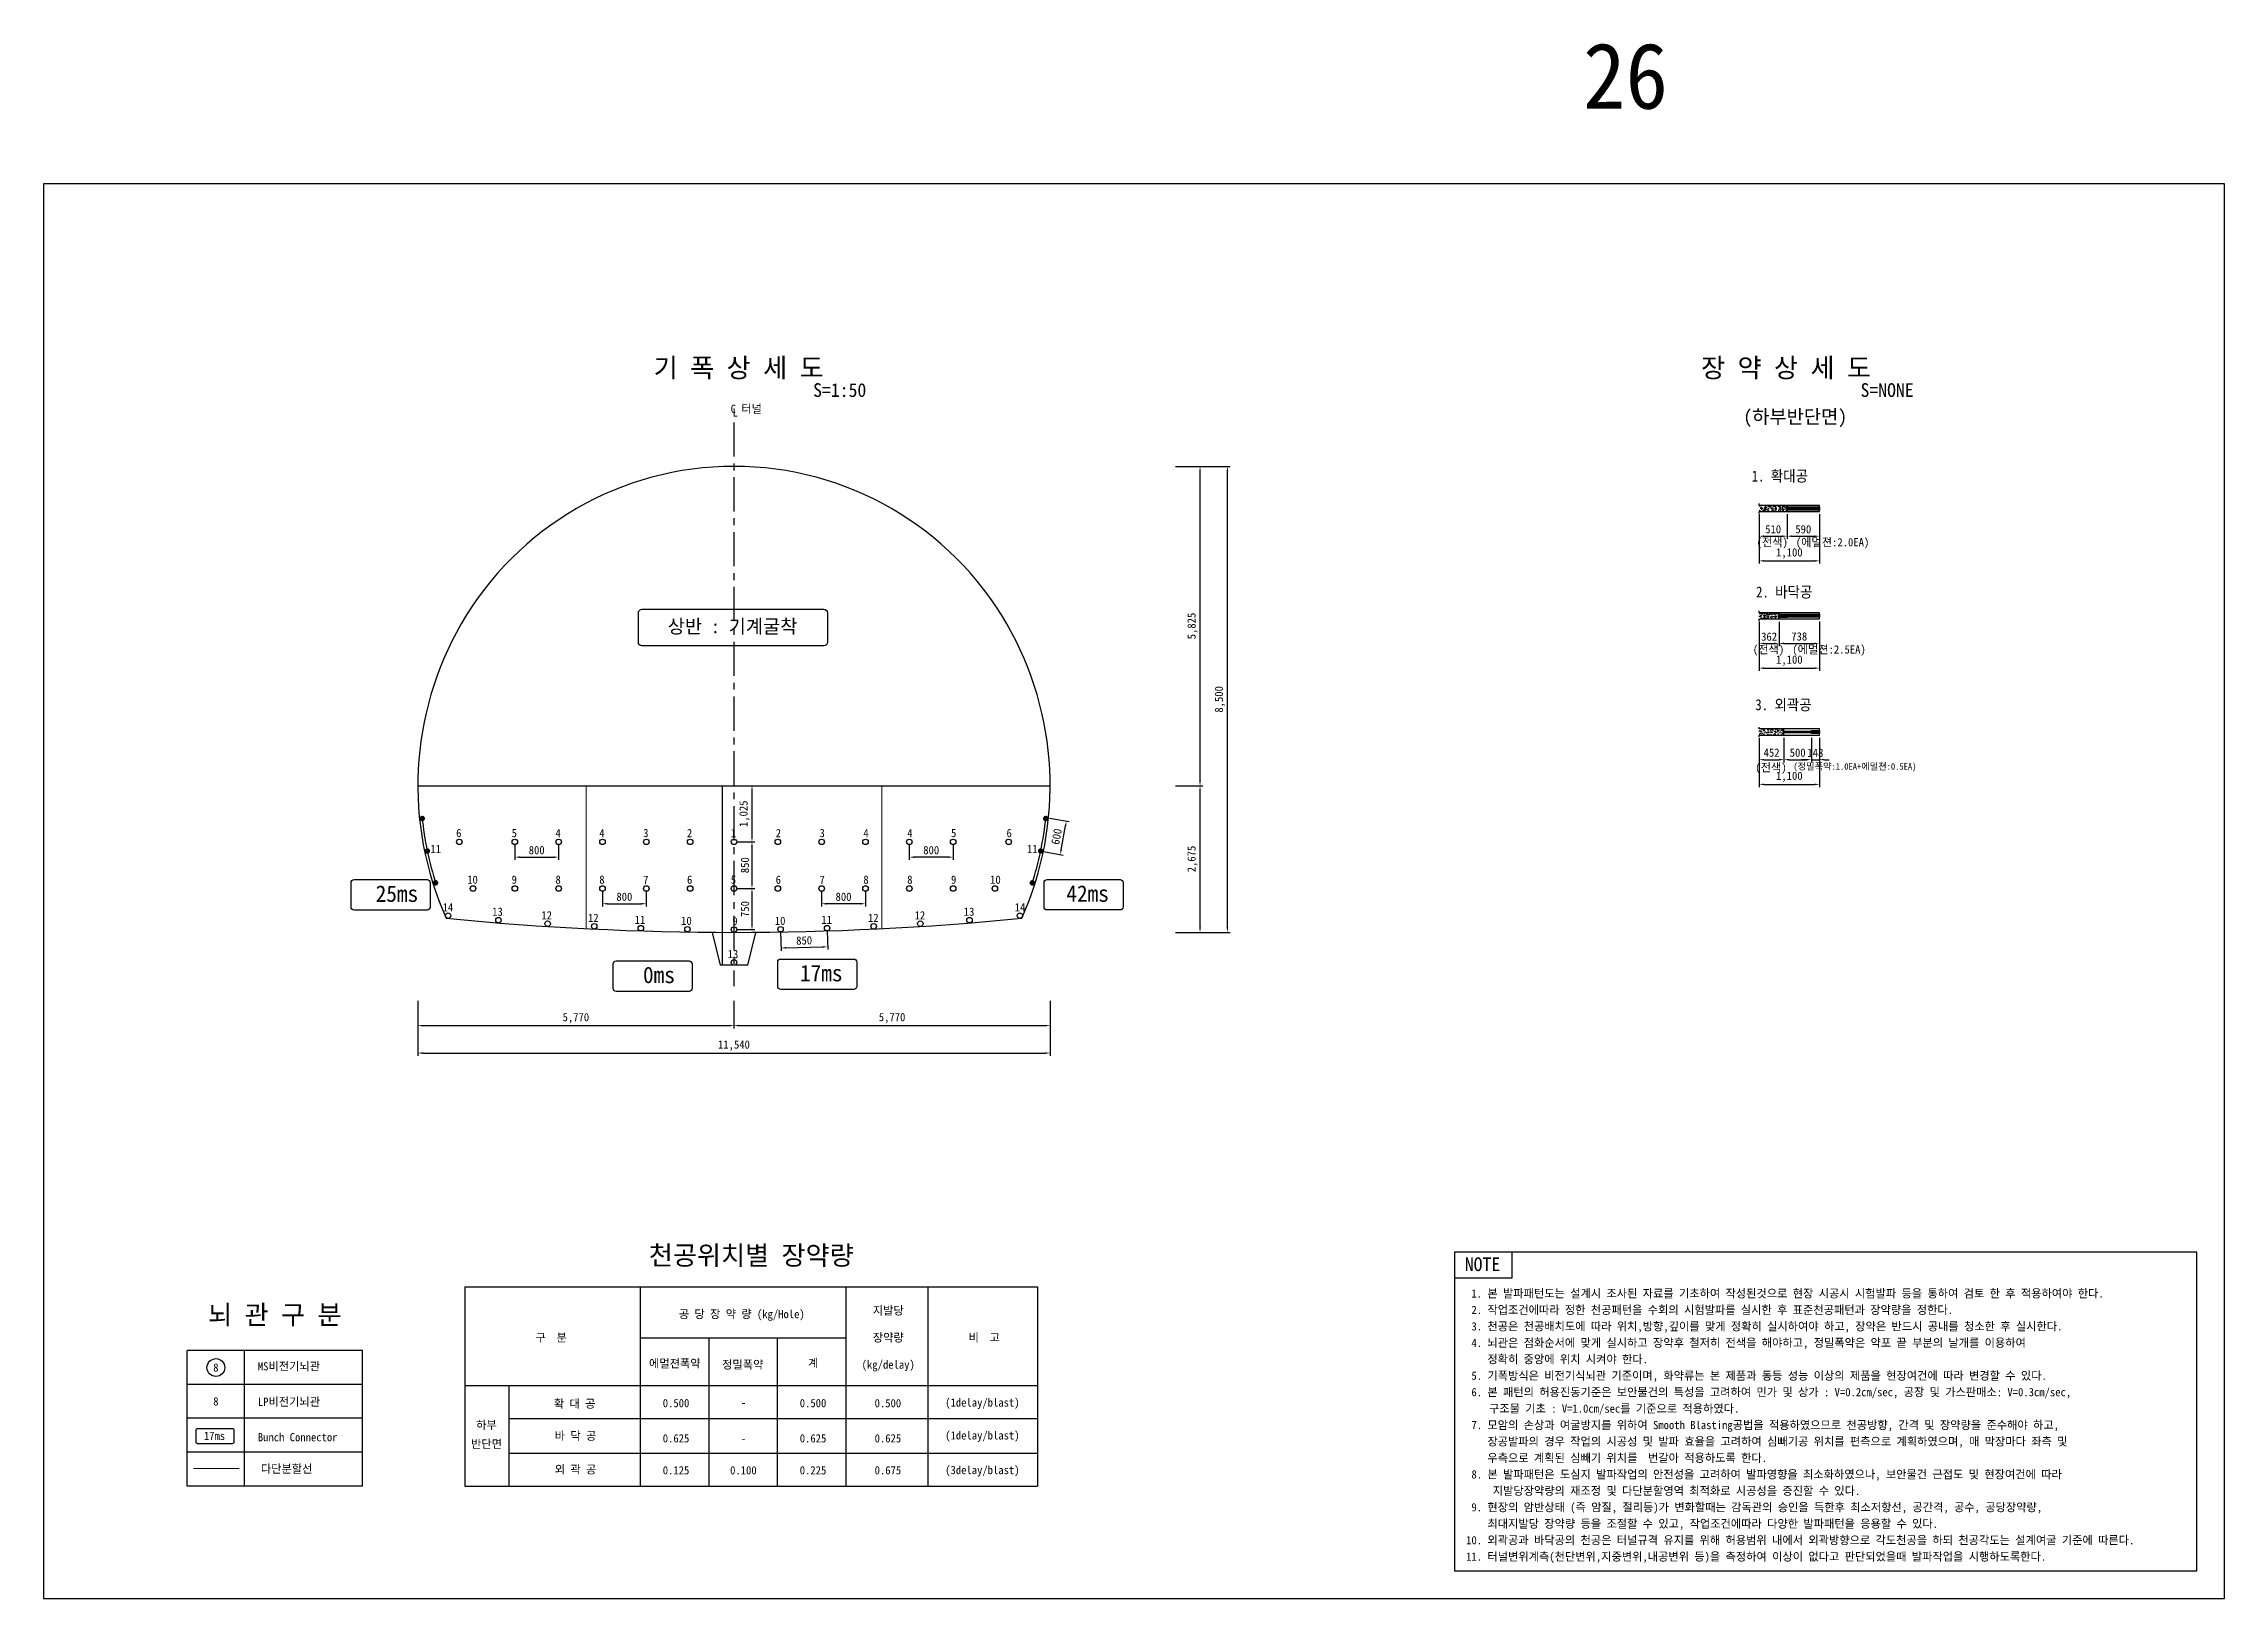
# Model space of a CAD drawing. Header units: millimetres. Extents: x 1250 to 41050, y 2900 to 31259.
import ezdxf
from ezdxf.enums import TextEntityAlignment as Align

# ---------------------------------------------------------------- set-up
doc = ezdxf.new("R2010")
doc.units = ezdxf.units.MM
doc.header["$LTSCALE"] = 500
doc.header["$PDMODE"] = 1
doc.linetypes.add('A-CENTR01', pattern=[2, 1.25, -0.25, 0.25, -0.25])
doc.linetypes.add('A-DASHD01', pattern=[0.75, 0.5, -0.25])
for name, color, linetype in [('CS-BLST', 4, 'Continuous'), ('CS-BLST-HIDL', 2, 'A-DASHD01'), ('CS-BLST-LIN3', 2, 'Continuous'), ('CS-BLST-PATT', 1, 'Continuous'), ('CS-BLST-TEX1', 6, 'Continuous'), ('CS-BLST-TEX2', 3, 'Continuous'), ('CS-BLST-TEX3', 3, 'Continuous'), ('CS-CNTL', 1, 'A-CENTR01'), ('CS-DIMS', 1, 'Continuous'), ('CS-EXCV', 3, 'E-DIGLN01'), ('CS-NOTE', 3, 'Continuous'), ('CS-SYMB', 2, 'Continuous'), ('CS-TABL', 3, 'Continuous'), ('CS-TABL-LIN1', 4, 'Continuous'), ('CS-TABL-LIN2', 1, 'Continuous'), ('CS-TABL-TEX1', 6, 'Continuous'), ('CS-TABL-TEX2', 3, 'Continuous'), ('CS-TEX1', 6, 'Continuous'), ('CS-TEX2', 6, 'Continuous'), ('CS-TEX3', 6, 'Continuous'), ('CS-TEXT', 3, 'Continuous'), ('CX-PAPR', 2, 'Continuous')]:
    doc.layers.add(name, color=color, linetype=linetype)
doc.styles.get("Standard").update_dxf_attribs({"font": ''})
doc.styles.add('굴림체', font='')
doc.styles.get('Standard').set_extended_font_data('GulimChe')
doc.styles.get('굴림체').set_extended_font_data('GulimChe')
doc.linetypes.add('E-DIGLN01', pattern='A,0.9,-0.2,[19,kscals.shx,S=0.1,R=180,X=0,Y=0],0.9', length=2)
doc.dimstyles.new('DIM01-50', dxfattribs={"dimscale": 50, "dimtxt": 3, "dimasz": 1.8, "dimexe": 1, "dimexo": 1, "dimgap": 1, "dimtad": 1, "dimdec": 0, "dimzin": 9, "dimdsep": 46, "dimlunit": 6, "dimtxsty": '굴림체', "dimcen": 2.5, "dimclrt": 3, "dimadec": 4, "dimazin": 0, "dimtfac": 1, "dimtdec": 0, "dimtmove": 2, "dimatfit": 3, "dimfxl": 0, "dimtolj": 1, "dimtzin": 0, "dimarcsym": 0})
pattern_1 = [(50, (-383350.11, 466433.5), (91.0923345, -7.969543), [9.525, -104.775]), (355, (-383350.11, 466433.5), (-17.621413, 95.528321), [7.62, -83.82]), (100.451, (-383342.52, 466432.84), (73.471251, 87.558344), [8.095, -89.045]), (46.1842, (-383350.11, 466458.9), (135.53952, -21.021164), [14.2875, -157.1625]), (96.6356, (-383338.82, 466457.15), (118.702117, 123.712778), [12.1425, -133.5675]), (351.184, (-383350.11, 466458.9), (118.702303, 123.71256), [11.43, -125.73]), (21, (-383337.41, 466452.55), (75.80744, -51.132759), [9.525, -104.775]), (326, (-383337.41, 466452.55), (30.901014, 92.093983), [7.62, -83.82]), (71.4514, (-383331.09, 466448.29), (106.708245, 40.961429), [8.095, -89.045]), (37.5, (-383350.11, 466433.5), (1.5443016, 42.2775194), [0, -82.804, 0, -85.09, 0, -84.1375]), (7.5, (-383350.11, 466433.5), (33.4098313, 50.0902874), [0, -48.514, 0, -80.899, 0, -32.0675]), (327.5, (-383378.432, 466433.5), (67.7952976, -2.864372), [0, -31.75, 0, -99.06, 0, -131.445]), (317.5, (-383391.13, 466433.5), (74.0645907, 12.7132455), [0, -41.275, 0, -65.786, 0, -93.345])]

msp = doc.modelspace()

# ---------------------------------------------------------------- texts
at = {"layer": 'CS-BLST-TEX1', "style": '굴림체'}
for s, p in [('  25ms', (7504.4, 15754.6)), ('  42ms', (20108.9, 15756.3)), ('  0ms', (12286.7, 14272.3)), ('  17ms', (15248.6, 14305.3))]:
    msp.add_text(s, height=300, dxfattribs=at).set_placement(p, align=Align.MIDDLE_CENTER)
at = {"layer": 'CS-BLST-TEX2', "style": '굴림체'}
for s, p in [('6', (8826.9, 16858.6)), ('5', (9839.9, 16858.6)), ('4', (10639.9, 16858.6)), ('4', (11439.9, 16858.6)), ('3', (12239.9, 16858.6)), ('2', (13039.9, 16858.6)), ('1', (13839.9, 16858.6)), ('2', (14659.1, 16858.6)), ('3', (15459.1, 16858.6)), ('4', (16259.1, 16858.6)), ('4', (17059.1, 16858.6)), ('5', (17859.1, 16858.6)), ('6', (18872.1, 16858.6)), ('11', (8406.5, 16570.2)), ('11', (19292.5, 16570.2)), ('10', (9077.7, 16007.8)), ('9', (9839.9, 16007.8)), ('8', (10639.9, 16007.8)), ('8', (11439.9, 16008.6)), ('7', (12239.9, 16007.8)), ('6', (13039.9, 16007.8)), ('5', (13839.9, 16007.8)), ('6', (14659.1, 16007.8)), ('7', (15459.1, 16007.8)), ('8', (16259.1, 16008.6)), ('8', (17059.1, 16007.8)), ('9', (17859.1, 16007.8)), ('10', (18621.3, 16007.8)), ('14', (19071.5, 15505.1, 0)), ('9', (13867, 15251.4, 0)), ('10', (14691.7, 15258.1, 0)), ('11', (15541.8, 15278.4, 0)), ('12', (16392, 15312.2, 0)), ('12', (17242.4, 15359.6, 0)), ('13', (18140.2, 15424.3, 0))]:
    msp.add_text(s, height=150, rotation=360, dxfattribs=at).set_placement(p, align=Align.MIDDLE)
for s, p in [('14', (8627.5, 15505.1, 0)), ('13', (9533.6, 15424.3, 0)), ('12', (10431.4, 15359.6, 0)), ('12', (11281.8, 15312.2, 0)), ('11', (12132, 15278.4, 0)), ('10', (12982, 15258.1, 0)), ('13', (13832, 14651.4, 0))]:
    msp.add_text(s, height=150, dxfattribs=at).set_placement(p, align=Align.MIDDLE)
at = {"layer": 'CS-BLST-TEX3', "style": '굴림체'}
for s, height, p in [('(전색)', 150, (32797.5, 22089, 0)), ('(에멀젼:2.0EA)', 150, (33898.8, 22088.9, 0)), ('(전색)', 150, (32730.3, 20133.5, 0)), ('(에멀젼:2.5EA)', 150, (33834.7, 20133.5, 0)), ('(전색)', 150, (32775.5, 17980.6, 0)), ('(정밀폭약:1.0EA+에멀젼:0.5EA)', 120, (34306.8, 18015.2, 0))]:
    msp.add_text(s, height=height, dxfattribs=at).set_placement(p, align=Align.CENTER)
at = {"layer": 'CS-NOTE', "style": '굴림체'}
for s, height, p in [('NOTE', 250, (27187.3, 8869.9)), (' 1. 본 발파패턴도는 설계시 조사된 자료를 기초하여 작성된것으로 현장 시공시 시험발파 등을 통하여 검토 한 후 적용하여야 한다.', 150, (27211.9, 8386.7)), (' 2. 작업조건에따라 정한 천공패턴을 수회의 시험발파를 실시한 후 표준천공패턴과 장약량을 정한다.', 150, (27211.9, 8086.7)), (' 4. 뇌관은 점화순서에 맞게 실시하고 장약후 철저히 전색을 해야하고, 정밀폭약은 약포 끝 부분의 날개를 이용하여', 150, (27211.9, 7486.7)), (' 3. 천공은 천공배치도에 따라 위치,방향,깊이를 맞게 정확히 실시하여야 하고, 장약은 반드시 공내를 청소한 후 실시한다.', 150, (27211.9, 7786.7)), ('    정확히 중앙에 위치 시켜야 한다.', 150, (27211.9, 7186.7)), (' 5. 기폭방식은 비전기식뇌관 기준이며, 화약류는 본 제품과 동등 성능 이상의 제품을 현장여건에 따라 변경할 수 있다.', 150, (27211.9, 6886.7)), (' 6. 본 패턴의 허용진동기준은 보안물건의 특성을 고려하여 민가 및 상가 : V=0.2cm/sec, 공장 및 가스판매소: V=0.3cm/sec, ', 150, (27211.9, 6586.7)), ('    구조물 기초 : V=1.0cm/sec를 기준으로 적용하였다.', 150, (27241.5, 6286.7)), (' 7. 모암의 손상과 여굴방지를 위하여 Smooth Blasting공법을 적용하였으므로 천공방향, 간격 및 장약량을 준수해야 하고,', 150, (27211.9, 5986.7)), ('    장공발파의 경우 작업의 시공성 및 발파 효율을 고려하여 심빼기공 위치를 편측으로 계획하였으며, 매 막장마다 좌측 및', 150, (27211.9, 5686.7)), (' 8. 본 발파패턴은 도심지 발파작업의 안전성을 고려하여 발파영향을 최소화하였으나, 보안물건 근접도 및 현장여건에 따라', 150, (27211.9, 5086.7)), ('    우측으로 계획된 심빼기 위치를  번갈아 적용하도록 한다.', 150, (27211.9, 5386.7)), ('     지발당장약량의 재조정 및 다단분할영역 최적화로 시공성을 증진할 수 있다.', 150, (27211.9, 4786.7)), (' 9. 현장의 암반상태 (즉 암질, 절리등)가 변화할때는 감독관의 승인을 득한후 최소저항선, 공간격, 공수, 공당장약량,', 150, (27211.9, 4486.7)), ('10. 외곽공과 바닥공의 천공은 터널규격 유지를 위해 허용범위 내에서 외곽방향으로 각도천공을 하되 천공각도는 설계여굴 기준에 따른다.', 150, (27211.9, 3886.7)), ('    최대지발당 장약량 등을 조절할 수 있고, 작업조건에따라 다양한 발파패턴을 응용할 수 있다. ', 150, (27211.9, 4186.7)), ('11. 터널변위계측(천단변위,지중변위,내공변위 등)을 측정하여 이상이 없다고 판단되었을때 발파작업을 시행하도록한다.', 150, (27211.9, 3586.7))]:
    msp.add_text(s, height=height, dxfattribs=at).set_placement(p)
at = {"layer": 'CS-TABL-TEX1'}
for s, p in [('공 당 장 약 량 (kg/Hole)', (13991.6, 8010.8, 0)), ('지발당', (16665, 8074.5, 0)), ('구  분', (10513.8, 7581.8, 0)), ('장약량', (16665, 7581.8, 0)), ('비  고', (18416.9, 7581.8, 0)), ('에멀젼폭약', (12768.8, 7109.2, 0)), ('정밀폭약', (14008.7, 7089.1, 0)), ('계', (15294.1, 7117.7, 0)), ('(kg/delay)', (16665, 7089.1, 0)), ('확 대 공', (10942.5, 6376.1, 0)), ('하부', (9332.5, 5988.3, 0)), ('반단면', (9332.5, 5641.8, 0)), ('바 닥 공', (10957.7, 5789.8, 0))]:
    msp.add_text(s, height=150, dxfattribs=at).set_placement(p, align=Align.CENTER)
at = {"layer": 'CS-TABL-TEX2', "style": '굴림체'}
for s, p in [('0.500', (12792.4, 6386.3, 0)), ('-', (14021.1, 6397.9, 0)), ('0.500', (15292.4, 6386.3, 0)), ('0.500', (16658.6, 6385.4, 0)), ('(1delay/blast)', (18383.3, 6397.8, 0)), ('0.625', (12792.4, 5744.3, 0)), ('-', (14021.1, 5744.3, 0)), ('0.625', (15292.4, 5744.3, 0)), ('0.625', (16658.6, 5744.3, 0)), ('(1delay/blast)', (18383.3, 5797.8, 0)), ('외 곽 공', (10957.7, 5176.3, 0)), ('0.125', (12792.4, 5161.3, 0)), ('0.100', (14021.1, 5161.3, 0)), ('0.225', (15292.4, 5161.3, 0)), ('0.675', (16658.6, 5161.3, 0)), ('(3delay/blast)', (18383.3, 5165.5, 0))]:
    msp.add_text(s, height=150, dxfattribs=at).set_placement(p, align=Align.CENTER)
at = {"layer": 'CS-TEX1', "style": '굴림체'}
for s, height, p in [('기 폭 상 세 도', 350, (13935.1, 25349.6)), ('장 약 상 세 도', 350, (33050.1, 25349.6, 0)), ('상반 : 기계굴착', 250, (13823.7, 20631.9)), ('천공위치별 장약량', 350, (14165.2, 9161.5, 0)), ('뇌 관 구 분', 350, (5469.3, 8076.2, 0))]:
    msp.add_text(s, height=height, dxfattribs=at).set_placement(p, align=Align.MIDDLE)
at = {"layer": 'CS-TEX2', "style": '굴림체'}
msp.add_text('(하부반단면)', height=250, dxfattribs=at).set_placement((33217.7, 24437.9, 0), align=Align.MIDDLE)
at = {"layer": 'CS-TEX3', "style": '굴림체', "width": 0.9}
for s, p in [('1. 확대공', (32936.8, 23271.9, 0)), ('2. 바닥공', (33016.7, 21156.2, 0)), ('3. 외곽공', (33002.7, 19100, 0))]:
    msp.add_text(s, height=200, dxfattribs=at).set_placement(p, align=Align.CENTER)
at = {"layer": 'CS-TEXT', "style": '굴림체'}
for s, height, p in [('C 터널', 150, (13788.2, 24522.8)), ('S=1:50', 250, (15294.6, 24814.8)), ('S=NONE', 250, (34409.6, 24814.8, 0)), ('L', 150, (13825.6, 24455.3)), ('MS비전기뇌관', 150, (5159.7, 7057.2, 0)), ('LP비전기뇌관', 150, (5159.8, 6410.5, 0)), ('Bunch Connector', 150, (5159.8, 5764.6, 0))]:
    msp.add_text(s, height=height, dxfattribs=at).set_placement(p)
for p in [(4394.2, 7110.1, 0), (4394.2, 6492.6, 0)]:
    msp.add_text('8', height=150, dxfattribs=at).set_placement(p, align=Align.MIDDLE_CENTER)
msp.add_text('17ms', height=150, dxfattribs=at).set_placement((4368.6, 5863.2, 0), align=Align.MIDDLE)
msp.add_text('다단분할선', height=150, dxfattribs=at).set_placement((5685.1, 5188.1, 0), align=Align.CENTER)
at = {"layer": 'CX-PAPR', "style": '굴림체'}
msp.add_text('26', height=1200, dxfattribs=at).set_placement((30120.5, 29711.7), align=Align.BOTTOM_CENTER)

# ---------------------------------------------------------------- blocks, each defined once
blk = doc.blocks.new('*D19')
at = {"layer": 'CS-DIMS', "color": 0, "lineweight": -2, "ltscale": 30, "transparency": 16777216}
for p, q in [((32560, 22674), (32560, 21774)), ((33660, 22674), (33660, 21774)), ((32650, 21824), (33570, 21824))]:
    blk.add_line(p, q, dxfattribs=at)
at = {"layer": 'CS-DIMS', "color": 0, "ltscale": 30, "transparency": 16777216}
for points in [[(32650, 21839), (32650, 21809), (32560, 21824)], [(33570, 21839), (33570, 21809), (33660, 21824)]]:
    blk.add_solid(points, dxfattribs=at)
at = {"layer": 'Defpoints', "color": 0, "ltscale": 30, "transparency": 16777216}
for p in [(32560, 22724), (33660, 22724), (33660, 21824)]:
    blk.add_point(p, dxfattribs=at)
at = {"layer": 'CS-DIMS', "color": 3, "ltscale": 30, "transparency": 16777216, "insert": (33110, 21960), "char_height": 150, "attachment_point": 5, "style": '굴림체'}
blk.add_mtext('\\A1;1,100', dxfattribs=at)
blk = doc.blocks.new('*D20')
at = {"layer": 'CS-DIMS', "color": 0, "lineweight": -2, "ltscale": 30, "transparency": 16777216}
for p, q in [((32560, 22674), (32560, 22224)), ((33070, 22674), (33070, 22224)), ((32650, 22274), (32980, 22274))]:
    blk.add_line(p, q, dxfattribs=at)
at = {"layer": 'CS-DIMS', "color": 0, "ltscale": 30, "transparency": 16777216}
for points in [[(32650, 22289), (32650, 22259), (32560, 22274)], [(32980, 22289), (32980, 22259), (33070, 22274)]]:
    blk.add_solid(points, dxfattribs=at)
at = {"layer": 'Defpoints', "color": 0, "ltscale": 30, "transparency": 16777216}
for p in [(32560, 22724), (33070, 22724), (33070, 22274)]:
    blk.add_point(p, dxfattribs=at)
at = {"layer": 'CS-DIMS', "color": 3, "ltscale": 30, "transparency": 16777216, "insert": (32815, 22401), "char_height": 150, "attachment_point": 5, "style": '굴림체'}
blk.add_mtext('\\A1;510', dxfattribs=at)
blk = doc.blocks.new('*D21')
at = {"layer": 'CS-DIMS', "color": 0, "lineweight": -2, "ltscale": 30, "transparency": 16777216}
for p, q in [((33070, 22674), (33070, 22224)), ((33660, 22674), (33660, 22224)), ((33160, 22274), (33570, 22274))]:
    blk.add_line(p, q, dxfattribs=at)
at = {"layer": 'CS-DIMS', "color": 0, "ltscale": 30, "transparency": 16777216}
for points in [[(33160, 22289), (33160, 22259), (33070, 22274)], [(33570, 22289), (33570, 22259), (33660, 22274)]]:
    blk.add_solid(points, dxfattribs=at)
at = {"layer": 'Defpoints', "color": 0, "ltscale": 30, "transparency": 16777216}
for p in [(33070, 22724), (33660, 22724), (33660, 22274)]:
    blk.add_point(p, dxfattribs=at)
at = {"layer": 'CS-DIMS', "color": 3, "ltscale": 30, "transparency": 16777216, "insert": (33365, 22400), "char_height": 150, "attachment_point": 5, "style": '굴림체'}
blk.add_mtext('\\A1;590', dxfattribs=at)
blk = doc.blocks.new('뉴마이트')
at = {"layer": 'CS-BLST-PATT'}
h = blk.add_hatch(dxfattribs=at)
h.set_pattern_fill('ANSI31', color=256, scale=5.824581, style=0)
h.set_pattern_definition([(45, (-765876.779, 225267.89), (-13.0765565, 13.0765565), [])])
h.paths.add_polyline_path([(0, 29), (0, -29), (295, -29), (295, 29)])
at = {"layer": 'CS-TABL'}
blk.add_lwpolyline([(0, 29), (295, 29), (295, -29), (0, -29)], close=True, dxfattribs=at)
blk = doc.blocks.new('*D22')
at = {"layer": 'CS-DIMS', "color": 0, "lineweight": -2, "ltscale": 30, "transparency": 16777216}
for p, q in [((32560, 18598), (32560, 17698)), ((33660, 18598), (33660, 17698)), ((32650, 17748), (33570, 17748))]:
    blk.add_line(p, q, dxfattribs=at)
at = {"layer": 'CS-DIMS', "color": 0, "ltscale": 30, "transparency": 16777216}
for points in [[(32650, 17763), (32650, 17733), (32560, 17748)], [(33570, 17763), (33570, 17733), (33660, 17748)]]:
    blk.add_solid(points, dxfattribs=at)
at = {"layer": 'Defpoints', "color": 0, "ltscale": 30, "transparency": 16777216}
for p in [(32560, 18648), (33660, 18648), (33660, 17748)]:
    blk.add_point(p, dxfattribs=at)
at = {"layer": 'CS-DIMS', "color": 3, "ltscale": 30, "transparency": 16777216, "insert": (33110, 17884), "char_height": 150, "attachment_point": 5, "style": '굴림체'}
blk.add_mtext('\\A1;1,100', dxfattribs=at)
blk = doc.blocks.new('*D23')
at = {"layer": 'CS-DIMS', "color": 0, "lineweight": -2, "ltscale": 30, "transparency": 16777216}
for p, q in [((32560, 18598), (32560, 18148)), ((33012, 18598), (33012, 18148)), ((32650, 18198), (32922, 18198))]:
    blk.add_line(p, q, dxfattribs=at)
at = {"layer": 'CS-DIMS', "color": 0, "ltscale": 30, "transparency": 16777216}
for points in [[(32650, 18213), (32650, 18183), (32560, 18198)], [(32922, 18213), (32922, 18183), (33012, 18198)]]:
    blk.add_solid(points, dxfattribs=at)
at = {"layer": 'Defpoints', "color": 0, "ltscale": 30, "transparency": 16777216}
for p in [(32560, 18648), (33012, 18648), (33012, 18198)]:
    blk.add_point(p, dxfattribs=at)
at = {"layer": 'CS-DIMS', "color": 3, "ltscale": 30, "transparency": 16777216, "insert": (32786, 18325), "char_height": 150, "attachment_point": 5, "style": '굴림체'}
blk.add_mtext('\\A1;452', dxfattribs=at)
blk = doc.blocks.new('*D24')
at = {"layer": 'CS-DIMS', "color": 0, "lineweight": -2, "ltscale": 30, "transparency": 16777216}
for p, q in [((32560, 18598), (32560, 18148)), ((33012, 18598), (33012, 18148)), ((32650, 18198), (32922, 18198))]:
    blk.add_line(p, q, dxfattribs=at)
at = {"layer": 'CS-DIMS', "color": 0, "ltscale": 30, "transparency": 16777216}
for points in [[(32650, 18213), (32650, 18183), (32560, 18198)], [(32922, 18213), (32922, 18183), (33012, 18198)]]:
    blk.add_solid(points, dxfattribs=at)
at = {"layer": 'Defpoints', "color": 0, "ltscale": 30, "transparency": 16777216}
for p in [(32560, 18648), (33012, 18648), (33012, 18198)]:
    blk.add_point(p, dxfattribs=at)
at = {"layer": 'CS-DIMS', "color": 3, "ltscale": 30, "transparency": 16777216, "insert": (32786, 18325), "char_height": 150, "attachment_point": 5, "style": '굴림체'}
blk.add_mtext('\\A1;452', dxfattribs=at)
blk = doc.blocks.new('*D25')
at = {"layer": 'CS-DIMS', "color": 0, "lineweight": -2, "ltscale": 30, "transparency": 16777216}
for p, q in [((33012, 18598), (33012, 18148)), ((33512, 18598), (33512, 18148)), ((33102, 18198), (33422, 18198))]:
    blk.add_line(p, q, dxfattribs=at)
at = {"layer": 'CS-DIMS', "color": 0, "ltscale": 30, "transparency": 16777216}
for points in [[(33102, 18213), (33102, 18183), (33012, 18198)], [(33422, 18213), (33422, 18183), (33512, 18198)]]:
    blk.add_solid(points, dxfattribs=at)
at = {"layer": 'Defpoints', "color": 0, "ltscale": 30, "transparency": 16777216}
for p in [(33012, 18648), (33512, 18648), (33512, 18198)]:
    blk.add_point(p, dxfattribs=at)
at = {"layer": 'CS-DIMS', "color": 3, "ltscale": 30, "transparency": 16777216, "insert": (33262, 18325), "char_height": 150, "attachment_point": 5, "style": '굴림체'}
blk.add_mtext('\\A1;500', dxfattribs=at)
blk = doc.blocks.new('*D26')
at = {"layer": 'CS-DIMS', "color": 0, "lineweight": -2, "ltscale": 30, "transparency": 16777216}
for p, q in [((33512, 18598), (33512, 18148)), ((33660, 18598), (33660, 18148)), ((33422, 18198), (33332, 18198)), ((33512, 18198), (33660, 18198)), ((33750, 18198), (33840, 18198))]:
    blk.add_line(p, q, dxfattribs=at)
at = {"layer": 'CS-DIMS', "color": 0, "ltscale": 30, "transparency": 16777216}
for points in [[(33422, 18213), (33422, 18183), (33512, 18198)], [(33750, 18213), (33750, 18183), (33660, 18198)]]:
    blk.add_solid(points, dxfattribs=at)
at = {"layer": 'Defpoints', "color": 0, "ltscale": 30, "transparency": 16777216}
for p in [(33512, 18648), (33660, 18648), (33660, 18198)]:
    blk.add_point(p, dxfattribs=at)
at = {"layer": 'CS-DIMS', "color": 3, "ltscale": 30, "transparency": 16777216, "insert": (33586, 18323), "char_height": 150, "attachment_point": 5, "style": '굴림체'}
blk.add_mtext('\\A1;148', dxfattribs=at)
blk = doc.blocks.new('*D27')
at = {"layer": 'CS-DIMS', "color": 0, "lineweight": -2, "ltscale": 30, "transparency": 16777216}
for p, q in [((32560, 20718), (32560, 19818)), ((33660, 20718), (33660, 19818)), ((32650, 19868), (33570, 19868))]:
    blk.add_line(p, q, dxfattribs=at)
at = {"layer": 'CS-DIMS', "color": 0, "ltscale": 30, "transparency": 16777216}
for points in [[(32650, 19883), (32650, 19853), (32560, 19868)], [(33570, 19883), (33570, 19853), (33660, 19868)]]:
    blk.add_solid(points, dxfattribs=at)
at = {"layer": 'Defpoints', "color": 0, "ltscale": 30, "transparency": 16777216}
for p in [(32560, 20768), (33660, 20768), (33660, 19868)]:
    blk.add_point(p, dxfattribs=at)
at = {"layer": 'CS-DIMS', "color": 3, "ltscale": 30, "transparency": 16777216, "insert": (33110, 20004), "char_height": 150, "attachment_point": 5, "style": '굴림체'}
blk.add_mtext('\\A1;1,100', dxfattribs=at)
blk = doc.blocks.new('*D28')
at = {"layer": 'CS-DIMS', "color": 0, "lineweight": -2, "ltscale": 30, "transparency": 16777216}
for p, q in [((32560, 20718), (32560, 20268)), ((32922, 20712), (32922, 20268)), ((32650, 20318), (32832, 20318))]:
    blk.add_line(p, q, dxfattribs=at)
at = {"layer": 'CS-DIMS', "color": 0, "ltscale": 30, "transparency": 16777216}
for points in [[(32650, 20333), (32650, 20303), (32560, 20318)], [(32832, 20333), (32832, 20303), (32922, 20318)]]:
    blk.add_solid(points, dxfattribs=at)
at = {"layer": 'Defpoints', "color": 0, "ltscale": 30, "transparency": 16777216}
for p in [(32560, 20768), (32922, 20762), (32922, 20318)]:
    blk.add_point(p, dxfattribs=at)
at = {"layer": 'CS-DIMS', "color": 3, "ltscale": 30, "transparency": 16777216, "insert": (32741, 20442), "char_height": 150, "attachment_point": 5, "style": '굴림체'}
blk.add_mtext('\\A1;362', dxfattribs=at)
blk = doc.blocks.new('*D29')
at = {"layer": 'CS-DIMS', "color": 0, "lineweight": -2, "ltscale": 30, "transparency": 16777216}
for p, q in [((32922, 20712), (32922, 20268)), ((33660, 20718), (33660, 20268)), ((33012, 20318), (33570, 20318))]:
    blk.add_line(p, q, dxfattribs=at)
at = {"layer": 'CS-DIMS', "color": 0, "ltscale": 30, "transparency": 16777216}
for points in [[(33012, 20333), (33012, 20303), (32922, 20318)], [(33570, 20333), (33570, 20303), (33660, 20318)]]:
    blk.add_solid(points, dxfattribs=at)
at = {"layer": 'Defpoints', "color": 0, "ltscale": 30, "transparency": 16777216}
for p in [(32922, 20762), (33660, 20768), (33660, 20318)]:
    blk.add_point(p, dxfattribs=at)
at = {"layer": 'CS-DIMS', "color": 3, "ltscale": 30, "transparency": 16777216, "insert": (33291, 20445), "char_height": 150, "attachment_point": 5, "style": '굴림체'}
blk.add_mtext('\\A1;738', dxfattribs=at)
blk = doc.blocks.new('*D4')
at = {"layer": 'CS-DIMS', "color": 0, "lineweight": -2, "transparency": 16777216}
for p, q in [((8079, 13797), (8079, 13297)), ((13849, 13797), (13849, 13297)), ((8169, 13347), (13759, 13347))]:
    blk.add_line(p, q, dxfattribs=at)
at = {"layer": 'CS-DIMS', "color": 0, "transparency": 16777216}
for points in [[(8169, 13362), (8169, 13332), (8079, 13347)], [(13759, 13362), (13759, 13332), (13849, 13347)]]:
    blk.add_solid(points, dxfattribs=at)
at = {"layer": 'Defpoints', "color": 0, "transparency": 16777216}
for p in [(8079, 13847), (13849, 13847), (13849, 13347)]:
    blk.add_point(p, dxfattribs=at)
at = {"layer": 'CS-DIMS', "color": 3, "transparency": 16777216, "insert": (10964, 13483), "char_height": 150, "attachment_point": 5, "style": '굴림체'}
blk.add_mtext('\\A1;5,770', dxfattribs=at)
blk = doc.blocks.new('*D5')
at = {"layer": 'CS-DIMS', "color": 0, "lineweight": -2, "transparency": 16777216}
for p, q in [((13849, 13797), (13849, 13297)), ((19620, 13797), (19620, 13297)), ((13939, 13347), (19530, 13347))]:
    blk.add_line(p, q, dxfattribs=at)
at = {"layer": 'CS-DIMS', "color": 0, "transparency": 16777216}
for points in [[(13939, 13362), (13939, 13332), (13849, 13347)], [(19530, 13362), (19530, 13332), (19620, 13347)]]:
    blk.add_solid(points, dxfattribs=at)
at = {"layer": 'Defpoints', "color": 0, "transparency": 16777216}
for p in [(13849, 13847), (19620, 13847), (19620, 13347)]:
    blk.add_point(p, dxfattribs=at)
at = {"layer": 'CS-DIMS', "color": 3, "transparency": 16777216, "insert": (16735, 13483), "char_height": 150, "attachment_point": 5, "style": '굴림체'}
blk.add_mtext('\\A1;5,770', dxfattribs=at)
blk = doc.blocks.new('*D6')
at = {"layer": 'CS-DIMS', "color": 0, "lineweight": -2, "transparency": 16777216}
for p, q in [((8079, 13297), (8079, 12797)), ((19620, 13297), (19620, 12797)), ((8169, 12847), (19530, 12847))]:
    blk.add_line(p, q, dxfattribs=at)
at = {"layer": 'CS-DIMS', "color": 0, "transparency": 16777216}
for points in [[(8169, 12862), (8169, 12832), (8079, 12847)], [(19530, 12862), (19530, 12832), (19620, 12847)]]:
    blk.add_solid(points, dxfattribs=at)
at = {"layer": 'Defpoints', "color": 0, "transparency": 16777216}
for p in [(8079, 13347), (19620, 13347), (19620, 12847)]:
    blk.add_point(p, dxfattribs=at)
at = {"layer": 'CS-DIMS', "color": 3, "transparency": 16777216, "insert": (13849, 12983), "char_height": 150, "attachment_point": 5, "style": '굴림체'}
blk.add_mtext('\\A1;11,540', dxfattribs=at)
blk = doc.blocks.new('*D7')
at = {"layer": 'CS-DIMS', "color": 0, "lineweight": -2, "transparency": 16777216}
for p, q in [((19606, 17133), (19965, 17068)), ((19822, 16556), (19900, 16989)), ((19496, 16523), (19855, 16458))]:
    blk.add_line(p, q, dxfattribs=at)
at = {"layer": 'CS-DIMS', "color": 0, "transparency": 16777216}
for points in [[(19885, 16991), (19915, 16986), (19916, 17077)], [(19807, 16558), (19837, 16553), (19806, 16467)]]:
    blk.add_solid(points, dxfattribs=at)
at = {"layer": 'Defpoints', "color": 0, "transparency": 16777216}
for p in [(19557, 17142), (19916, 17077), (19447, 16532)]:
    blk.add_point(p, dxfattribs=at)
at = {"layer": 'CS-DIMS', "color": 3, "transparency": 16777216, "insert": (19736, 16795), "char_height": 150, "attachment_point": 5, "rotation": 79.7842, "style": '굴림체'}
blk.add_mtext('\\A1;600', dxfattribs=at)
blk = doc.blocks.new('*D8')
at = {"layer": 'CS-DIMS', "color": 0, "lineweight": -2, "transparency": 16777216}
for p, q in [((14701, 15056), (14710, 14713)), ((14798, 14765), (15468, 14782)), ((15551, 15078), (15560, 14735))]:
    blk.add_line(p, q, dxfattribs=at)
at = {"layer": 'CS-DIMS', "color": 0, "transparency": 16777216}
for points in [[(14798, 14780), (14799, 14750), (14708, 14763)], [(15468, 14797), (15469, 14767), (15558, 14785)]]:
    blk.add_solid(points, dxfattribs=at)
at = {"layer": 'Defpoints', "color": 0, "transparency": 16777216}
for p in [(15549, 15128), (14699, 15106), (15558, 14785)]:
    blk.add_point(p, dxfattribs=at)
at = {"layer": 'CS-DIMS', "color": 3, "transparency": 16777216, "insert": (15130, 14900), "char_height": 150, "attachment_point": 5, "rotation": 1.495, "style": '굴림체'}
blk.add_mtext('\\A1;850', dxfattribs=at)
blk = doc.blocks.new('*D9')
at = {"layer": 'CS-DIMS', "color": 0, "lineweight": -2, "transparency": 16777216}
for p, q in [((11449, 15798), (11449, 15520)), ((11539, 15570), (12159, 15570)), ((12249, 15798), (12249, 15520))]:
    blk.add_line(p, q, dxfattribs=at)
at = {"layer": 'CS-DIMS', "color": 0, "transparency": 16777216}
for points in [[(11539, 15585), (11539, 15555), (11449, 15570)], [(12159, 15585), (12159, 15555), (12249, 15570)]]:
    blk.add_solid(points, dxfattribs=at)
at = {"layer": 'Defpoints', "color": 0, "transparency": 16777216}
for p in [(11449, 15848), (12249, 15848), (12249, 15570)]:
    blk.add_point(p, dxfattribs=at)
at = {"layer": 'CS-DIMS', "color": 3, "transparency": 16777216, "insert": (11849, 15697), "char_height": 150, "attachment_point": 5, "style": '굴림체'}
blk.add_mtext('\\A1;800', dxfattribs=at)
blk = doc.blocks.new('*D10')
at = {"layer": 'CS-DIMS', "color": 0, "lineweight": -2, "transparency": 16777216}
for p, q in [((13899, 15848), (14228, 15848)), ((14178, 15758), (14178, 15188)), ((13899, 15098), (14228, 15098))]:
    blk.add_line(p, q, dxfattribs=at)
at = {"layer": 'CS-DIMS', "color": 0, "transparency": 16777216}
for points in [[(14163, 15758), (14193, 15758), (14178, 15848)], [(14163, 15188), (14193, 15188), (14178, 15098)]]:
    blk.add_solid(points, dxfattribs=at)
at = {"layer": 'Defpoints', "color": 0, "transparency": 16777216}
for p in [(13849, 15848), (13849, 15098), (14178, 15098)]:
    blk.add_point(p, dxfattribs=at)
at = {"layer": 'CS-DIMS', "color": 3, "transparency": 16777216, "insert": (14051, 15473), "char_height": 150, "attachment_point": 5, "rotation": 90, "style": '굴림체'}
blk.add_mtext('\\A1;750', dxfattribs=at)
blk = doc.blocks.new('*D11')
at = {"layer": 'CS-DIMS', "color": 0, "lineweight": -2, "transparency": 16777216}
for p, q in [((13899, 16698), (14228, 16698)), ((14178, 16608), (14178, 15938)), ((13899, 15848), (14228, 15848))]:
    blk.add_line(p, q, dxfattribs=at)
at = {"layer": 'CS-DIMS', "color": 0, "transparency": 16777216}
for points in [[(14163, 16608), (14193, 16608), (14178, 16698)], [(14163, 15938), (14193, 15938), (14178, 15848)]]:
    blk.add_solid(points, dxfattribs=at)
at = {"layer": 'Defpoints', "color": 0, "transparency": 16777216}
for p in [(13849, 16698), (13849, 15848), (14178, 15848)]:
    blk.add_point(p, dxfattribs=at)
at = {"layer": 'CS-DIMS', "color": 3, "transparency": 16777216, "insert": (14051, 16273), "char_height": 150, "attachment_point": 5, "rotation": 90, "style": '굴림체'}
blk.add_mtext('\\A1;850', dxfattribs=at)
blk = doc.blocks.new('*D12')
at = {"layer": 'CS-DIMS', "color": 0, "lineweight": -2, "transparency": 16777216}
for p, q in [((13899, 17723), (14228, 17723)), ((14178, 17633), (14178, 16788)), ((13899, 16698), (14228, 16698))]:
    blk.add_line(p, q, dxfattribs=at)
at = {"layer": 'CS-DIMS', "color": 0, "transparency": 16777216}
for points in [[(14163, 17633), (14193, 17633), (14178, 17723)], [(14163, 16788), (14193, 16788), (14178, 16698)]]:
    blk.add_solid(points, dxfattribs=at)
at = {"layer": 'Defpoints', "color": 0, "transparency": 16777216}
for p in [(13849, 17723), (13849, 16698), (14178, 16698)]:
    blk.add_point(p, dxfattribs=at)
at = {"layer": 'CS-DIMS', "color": 3, "transparency": 16777216, "insert": (14042, 17211), "char_height": 150, "attachment_point": 5, "rotation": 90, "style": '굴림체'}
blk.add_mtext('\\A1;1,025', dxfattribs=at)
blk = doc.blocks.new('*D13')
at = {"layer": 'CS-DIMS', "color": 0, "lineweight": -2, "transparency": 16777216}
for p, q in [((9849, 16648), (9849, 16370)), ((9939, 16420), (10559, 16420)), ((10649, 16648), (10649, 16370))]:
    blk.add_line(p, q, dxfattribs=at)
at = {"layer": 'CS-DIMS', "color": 0, "transparency": 16777216}
for points in [[(9939, 16435), (9939, 16405), (9849, 16420)], [(10559, 16435), (10559, 16405), (10649, 16420)]]:
    blk.add_solid(points, dxfattribs=at)
at = {"layer": 'Defpoints', "color": 0, "transparency": 16777216}
for p in [(9849, 16698), (10649, 16698), (10649, 16420)]:
    blk.add_point(p, dxfattribs=at)
at = {"layer": 'CS-DIMS', "color": 3, "transparency": 16777216, "insert": (10249, 16547), "char_height": 150, "attachment_point": 5, "style": '굴림체'}
blk.add_mtext('\\A1;800', dxfattribs=at)
blk = doc.blocks.new('*D14')
at = {"layer": 'CS-DIMS', "color": 0, "lineweight": -2, "transparency": 16777216}
for p, q in [((15449, 15798), (15449, 15520)), ((16159, 15570), (15539, 15570)), ((16249, 15798), (16249, 15520))]:
    blk.add_line(p, q, dxfattribs=at)
at = {"layer": 'CS-DIMS', "color": 0, "transparency": 16777216}
for points in [[(15539, 15585), (15539, 15555), (15449, 15570)], [(16159, 15585), (16159, 15555), (16249, 15570)]]:
    blk.add_solid(points, dxfattribs=at)
at = {"layer": 'Defpoints', "color": 0, "transparency": 16777216}
for p in [(15449, 15848), (15449, 15570), (16249, 15848)]:
    blk.add_point(p, dxfattribs=at)
at = {"layer": 'CS-DIMS', "color": 3, "transparency": 16777216, "insert": (15849, 15697), "char_height": 150, "attachment_point": 5, "style": '굴림체'}
blk.add_mtext('\\A1;800', dxfattribs=at)
blk = doc.blocks.new('*D15')
at = {"layer": 'CS-DIMS', "color": 0, "lineweight": -2, "transparency": 16777216}
for p, q in [((17049, 16648), (17049, 16370)), ((17759, 16420), (17139, 16420)), ((17849, 16648), (17849, 16370))]:
    blk.add_line(p, q, dxfattribs=at)
at = {"layer": 'CS-DIMS', "color": 0, "transparency": 16777216}
for points in [[(17139, 16435), (17139, 16405), (17049, 16420)], [(17759, 16435), (17759, 16405), (17849, 16420)]]:
    blk.add_solid(points, dxfattribs=at)
at = {"layer": 'Defpoints', "color": 0, "transparency": 16777216}
for p in [(17049, 16698), (17049, 16420), (17849, 16698)]:
    blk.add_point(p, dxfattribs=at)
at = {"layer": 'CS-DIMS', "color": 3, "transparency": 16777216, "insert": (17449, 16547), "char_height": 150, "attachment_point": 5, "style": '굴림체'}
blk.add_mtext('\\A1;800', dxfattribs=at)
blk = doc.blocks.new('*D16')
at = {"layer": 'CS-DIMS', "color": 0, "lineweight": -2, "transparency": 16777216}
for p, q in [((21905, 17723), (22405, 17723)), ((22355, 15138), (22355, 17633)), ((21905, 15048), (22405, 15048))]:
    blk.add_line(p, q, dxfattribs=at)
at = {"layer": 'CS-DIMS', "color": 0, "transparency": 16777216}
for points in [[(22340, 17633), (22370, 17633), (22355, 17723)], [(22340, 15138), (22370, 15138), (22355, 15048)]]:
    blk.add_solid(points, dxfattribs=at)
at = {"layer": 'Defpoints', "color": 0, "transparency": 16777216}
for p in [(21855, 17723), (22355, 17723), (21855, 15048)]:
    blk.add_point(p, dxfattribs=at)
at = {"layer": 'CS-DIMS', "color": 3, "transparency": 16777216, "insert": (22219, 16386), "char_height": 150, "attachment_point": 5, "rotation": 90, "style": '굴림체'}
blk.add_mtext('\\A1;2,675', dxfattribs=at)
blk = doc.blocks.new('*D17')
at = {"layer": 'CS-DIMS', "color": 0, "lineweight": -2, "transparency": 16777216}
for p, q in [((22405, 23548), (22905, 23548)), ((22855, 15138), (22855, 23458)), ((22405, 15048), (22905, 15048))]:
    blk.add_line(p, q, dxfattribs=at)
at = {"layer": 'CS-DIMS', "color": 0, "transparency": 16777216}
for points in [[(22840, 23458), (22870, 23458), (22855, 23548)], [(22840, 15138), (22870, 15138), (22855, 15048)]]:
    blk.add_solid(points, dxfattribs=at)
at = {"layer": 'Defpoints', "color": 0, "transparency": 16777216}
for p in [(22355, 23548), (22855, 23548), (22355, 15048)]:
    blk.add_point(p, dxfattribs=at)
at = {"layer": 'CS-DIMS', "color": 3, "transparency": 16777216, "insert": (22719, 19298), "char_height": 150, "attachment_point": 5, "rotation": 90, "style": '굴림체'}
blk.add_mtext('\\A1;8,500', dxfattribs=at)
blk = doc.blocks.new('*D18')
at = {"layer": 'CS-DIMS', "color": 0, "lineweight": -2, "transparency": 16777216}
for p, q in [((21905, 23548), (22405, 23548)), ((22355, 17813), (22355, 23458)), ((21905, 17723), (22405, 17723))]:
    blk.add_line(p, q, dxfattribs=at)
at = {"layer": 'CS-DIMS', "color": 0, "transparency": 16777216}
for points in [[(22340, 23458), (22370, 23458), (22355, 23548)], [(22340, 17813), (22370, 17813), (22355, 17723)]]:
    blk.add_solid(points, dxfattribs=at)
at = {"layer": 'Defpoints', "color": 0, "transparency": 16777216}
for p in [(21855, 23548), (22355, 23548), (21855, 17723)]:
    blk.add_point(p, dxfattribs=at)
at = {"layer": 'CS-DIMS', "color": 3, "transparency": 16777216, "insert": (22219, 20636), "char_height": 150, "attachment_point": 5, "rotation": 90, "style": '굴림체'}
blk.add_mtext('\\A1;5,825', dxfattribs=at)

# ---------------------------------------------------------------- dimensions: what is measured, and where the dimension line sits
at = {"layer": 'CS-DIMS'}
for base, p1, p2, angle, picture, middle in [((22355.4, 23548.5), (21855.4, 17723.5), (21855.4, 23548.5), 90, '*D18', (22219.4, 20636)), ((22855.4, 23548.5), (22355.4, 15048.5), (22355.4, 23548.5), 90, '*D17', (22719.4, 19298.5)), ((14178, 16698.5), (13849.5, 17723.5), (13849.5, 16698.5), 90, '*D12', (14041.8, 17211)), ((22355.4, 17723.5), (21855.4, 15048.5), (21855.4, 17723.5), 90, '*D16', (22219.4, 16386)), ((14178, 15848.5), (13849.5, 16698.5), (13849.5, 15848.5), 90, '*D11', (14051.3, 16273.5)), ((17049.5, 16419.9), (17849.5, 16698.5), (17049.5, 16698.5), 180, '*D15', (17449.5, 16546.6)), ((14178, 15098.5), (13849.5, 15848.5), (13849.5, 15098.5), 90, '*D10', (14051.1, 15473.5)), ((15449.5, 15569.9), (16249.5, 15848.5), (15449.5, 15848.5), 180, '*D14', (15849.5, 15696.6))]:
    dim = msp.add_linear_dim(base=base, p1=p1, p2=p2, angle=angle, dimstyle='DIM01-50', dxfattribs=at)
    dim.commit()
    dim.dimension.update_dxf_attribs({"geometry": picture, "text_midpoint": middle})
at = {"layer": 'CS-DIMS', "ltscale": 30}
for base, p1, p2, picture, middle in [((33659.9, 21823.8, 0), (32559.9, 22723.8, 0), (33659.9, 22723.8, 0), '*D19', (33109.9, 21959.9, 0)), ((33069.9, 22273.8, 0), (32559.9, 22723.8, 0), (33069.9, 22723.8, 0), '*D20', (32814.9, 22400.8, 0)), ((33659.9, 22273.8, 0), (33069.9, 22723.8, 0), (33659.9, 22723.8, 0), '*D21', (33364.9, 22400.5, 0)), ((33659.9, 19868.3, 0), (32559.9, 20768.3, 0), (33659.9, 20768.3, 0), '*D27', (33109.9, 20004.4, 0)), ((33659.89862, 20318.25625, 0), (32922.39859, 20761.63334, 0), (33659.89862, 20768.25625, 0), '*D29', (33291.1486, 20445.15119, 0)), ((33659.9, 17747.7, 0), (32559.9, 18647.7, 0), (33659.9, 18647.7, 0), '*D22', (33109.9, 17883.9, 0)), ((33012.3506, 18197.736, 0), (32559.8986, 18647.736, 0), (33012.3506, 18647.736, 0), '*D23', (32786.1246, 18324.6309, 0)), ((33012.3506, 18198.2566, 0), (32559.8986, 18647.736, 0), (33012.3506, 18647.736, 0), '*D24', (32786.1246, 18325.1515, 0)), ((33512.4, 18198.3, 0), (33012.4, 18647.7, 0), (33512.4, 18647.7, 0), '*D25', (33262.4, 18325, 0))]:
    dim = msp.add_linear_dim(base=base, p1=p1, p2=p2, dimstyle='DIM01-50', dxfattribs=at)
    dim.commit()
    dim.dimension.update_dxf_attribs({"geometry": picture, "text_midpoint": middle})
for base, p1, p2, picture, middle in [((32922.39859, 20318.25625, 0), (32559.89862, 20768.25624, 0), (32922.39859, 20761.63334, 0), '*D28', (32741.1486, 20442.37729, 0)), ((33659.89862, 18198.2566, 0), (33512.39861, 18647.73599, 0), (33659.89862, 18647.73599, 0), '*D26', (33586.14862, 18322.96079, 0))]:
    dim = msp.add_linear_dim(base=base, p1=p1, p2=p2, dimstyle='DIM01-50', dxfattribs=at)
    dim.commit()
    dim.dimension.update_dxf_attribs({"geometry": picture, "text_midpoint": middle, "dimtype": 160})
at = {"layer": 'CS-DIMS'}
for p1, p2, distance, text, picture, middle in [((19447, 16531.9), (19556.9, 17141.9), -364.9, '600', '*D7', (19736.4, 16794.6)), ((14699.5, 15105.9), (15549.5, 15128.1), -343.4, '850', '*D8', (15130.2, 14900.3))]:
    dim = msp.add_aligned_dim(p1=p1, p2=p2, distance=distance, text=text, dimstyle='DIM01-50', dxfattribs=at)
    dim.commit()
    dim.dimension.update_dxf_attribs({"geometry": picture, "text_midpoint": middle})
for base, p1, p2, picture, middle in [((10649.5, 16419.9), (9849.5, 16698.5), (10649.5, 16698.5), '*D13', (10249.5, 16546.6)), ((12249.5, 15569.9), (11449.5, 15848.5), (12249.5, 15848.5), '*D9', (11849.5, 15696.6)), ((13849.5, 13347), (8079.4, 13847), (13849.5, 13847), '*D4', (10964.5, 13483.1)), ((19619.6, 13347), (13849.5, 13847), (19619.6, 13847), '*D5', (16734.5, 13483.1)), ((19619.6, 12847), (8079.4, 13347), (19619.6, 13347), '*D6', (13849.5, 12983.2))]:
    dim = msp.add_linear_dim(base=base, p1=p1, p2=p2, dimstyle='DIM01-50', dxfattribs=at)
    dim.commit()
    dim.dimension.update_dxf_attribs({"geometry": picture, "text_midpoint": middle})

# ---------------------------------------------------------------- hatches: boundary and pattern name
at = {"layer": 'CS-BLST-PATT'}
h = msp.add_hatch(dxfattribs=at)
h.set_pattern_fill('AR-CONC', color=256, scale=0.5, style=0)
h.set_pattern_definition(pattern_1)
h.paths.add_polyline_path([(33069.9, 22833.8), (32559.9, 22833.8), (32559.9, 22723.8), (33069.9, 22723.8)])
h = msp.add_hatch(dxfattribs=at)
h.set_pattern_fill('AR-CONC', color=256, scale=0.5, style=0)
h.set_pattern_definition(pattern_1)
h.paths.add_polyline_path([(32922.4, 20878.3), (32559.9, 20878.3), (32559.9, 20768.3), (32922.4, 20768.3)])
h = msp.add_hatch(dxfattribs=at)
h.set_pattern_fill('ANSI31', color=256, scale=5.824581, style=0)
h.set_pattern_definition([(45, (-733101.88, 246091.146), (-13.0765565, 13.0765565), [])])
h.paths.add_polyline_path([(32922.4, 20852.4), (32922.4, 20794.1), (33069.9, 20794.1), (33069.9, 20852.4)])
h = msp.add_hatch(dxfattribs=at)
h.set_pattern_fill('AR-CONC', color=256, scale=0.5, style=0)
h.set_pattern_definition(pattern_1)
h.paths.add_polyline_path([(33012.4, 18757.7), (32559.9, 18757.7), (32559.9, 18647.7), (33012.4, 18647.7)])
h = msp.add_hatch(dxfattribs=at)
h.set_pattern_fill('ANSI31', color=256, scale=5.824581, style=0)
h.set_pattern_definition([(45, (-732511.88, 243970.626), (-13.0765565, 13.0765565), [])])
h.paths.add_polyline_path([(33512.4, 18731.9), (33512.4, 18673.6), (33659.9, 18673.6), (33659.9, 18731.9)])
at = {"layer": 'CS-SYMB'}
h = msp.add_hatch(dxfattribs=at)
h.set_pattern_fill('LINE', color=256, scale=4.6, style=0)
h.set_pattern_definition([(0, (-1993190.142, 852056.249), (0, 14.605), [])])
h.paths.add_polyline_path([(33512.4, 18688.2), (33512.4, 18717.3), (33012.4, 18717.3), (33012.4, 18688.2)])

# ---------------------------------------------------------------- linework, layer by layer
at = {"layer": 'CS-BLST', "elevation": 0}
for points in [[(32922.4, 20852.4), (33069.9, 20852.4), (33069.9, 20794.1), (32922.4, 20794.1)], [(33512.4, 18731.9), (33659.9, 18731.9), (33659.9, 18673.6), (33512.4, 18673.6)]]:
    msp.add_lwpolyline(points, close=True, dxfattribs=at)
at = {"layer": 'CS-BLST', "lineweight": 0, "const_width": 50}
for points in [[(8178.2, 17107.2, 1), (8142.1, 17141.9, 1)], [(19520.8, 17107.2, -1), (19556.9, 17141.9, -1)], [(8271.8, 16516.5, 1), (8232.3, 16547.3, 1)], [(19427.2, 16516.5, -1), (19466.7, 16547.3, -1)], [(8425.3, 15938.5, 1), (8383, 15965, 1)], [(19273.7, 15938.5, -1), (19316, 15965, -1)]]:
    msp.add_lwpolyline(points, format="xyb", close=True, dxfattribs=at)
at = {"layer": 'CS-BLST'}
for centre in [(8836.5, 16698.5), (9849.5, 16698.5), (10649.5, 16698.5), (11449.5, 16698.5), (12249.5, 16698.5), (13049.5, 16698.5), (13849.5, 16698.5), (14649.5, 16698.5), (15449.5, 16698.5), (16249.5, 16698.5), (17049.5, 16698.5), (17849.5, 16698.5), (18862.5, 16698.5), (9087.2, 15848.5), (9849.5, 15848.5), (10649.5, 15848.5), (11449.5, 15848.5), (12249.5, 15848.5), (13049.5, 15848.5), (13849.5, 15848.5), (14649.5, 15848.5), (15449.5, 15848.5), (16249.5, 15848.5), (17049.5, 15848.5), (17849.5, 15848.5), (18611.8, 15848.5), (8631.7, 15351.9), (9551, 15271.4), (10448.8, 15206.7), (11299.2, 15159.3), (12149.4, 15125.5), (12999.5, 15105.2), (13849.5, 15098.5), (14699.5, 15105.2), (15549.6, 15125.5), (16399.8, 15159.3), (17250.2, 15206.7), (18148, 15271.4), (19067.3, 15351.9), (13849.5, 14498.5)]:
    msp.add_circle(centre, 50, dxfattribs=at)
at = {"layer": 'CS-BLST-HIDL', "const_width": 20}
for points in [[(11149.9, 17723.5), (11149.9, 15116.1)], [(13637.5, 17723.5), (13637.5, 14448.5)], [(16549.1, 17723.5), (16549.1, 15116.1)]]:
    msp.add_lwpolyline(points, dxfattribs=at)
at = {"layer": 'CS-BLST-HIDL', "const_width": 20, "elevation": 0}
msp.add_lwpolyline([(3980, 5270.2), (4824.1, 5270.2)], dxfattribs=at)
at = {"layer": 'CS-BLST-LIN3', "flags": 128}
for points in [[(8157.6, 17149.4, 0.0534697), (8411.8, 15927.9)], [(19287.2, 15927.9, 0.0534697), (19541.4, 17149.4)]]:
    msp.add_lwpolyline(points, format="xyb", dxfattribs=at)
at = {"layer": 'CS-CNTL'}
msp.add_line((13849.5, 24350.2), (13849.5, 14069.2), dxfattribs=at)
at = {"layer": 'CS-EXCV'}
for q in [(14249.5, 15048.5), (13599.5, 14448.5)]:
    msp.add_line((14099.5, 14448.5), q, dxfattribs=at)
at = {"layer": 'CS-EXCV', "flags": 128}
msp.add_lwpolyline([(19101.1, 15304.9, 0.2410015), (18829.1, 20673.5, 0.5773503), (8869.9, 20673.5, 0.2410015), (8597.9, 15304.9)], format="xyb", dxfattribs=at)
at = {"layer": 'CS-EXCV', "elevation": 0}
for points in [[(32559.9, 22688.8), (32559.9, 22723.8), (33659.9, 22723.8), (33659.9, 22833.8), (32559.9, 22833.8), (32559.9, 22868.7)], [(32559.9, 20733.3), (32559.9, 20768.3), (33659.9, 20768.3), (33659.9, 20878.3), (32559.9, 20878.3), (32559.9, 20913.2)], [(32559.9, 18612.8), (32559.9, 18647.7), (33659.9, 18647.7), (33659.9, 18757.7), (32559.9, 18757.7), (32559.9, 18792.7)]]:
    msp.add_lwpolyline(points, dxfattribs=at)
at = {"layer": 'CS-EXCV', "flags": 128}
for points in [[(8079.4, 17723.5), (19619.6, 17723.5)], [(13449.5, 15048.5), (13599.5, 14448.5)]]:
    msp.add_lwpolyline(points, dxfattribs=at)
at = {"layer": 'CS-EXCV'}
msp.add_arc((13849.5, 68945.7), 53897.2, 264.40837, 275.59163, dxfattribs=at)
at = {"layer": 'CS-NOTE'}
for points in [[(26997.7, 3400), (40550, 3400), (40550, 9217), (26997.7, 9217), (26997.7, 3400)], [(28047.7, 9217), (28047.7, 8742), (26997.7, 8742)]]:
    msp.add_lwpolyline(points, dxfattribs=at)
at = {"layer": 'CS-SYMB'}
for p, q in [((33069.9, 22723.8, 0), (33069.9, 22833.8, 0)), ((32922.4, 20768.3, 0), (32922.4, 20878.3, 0)), ((33012.4, 18647.7, 0), (33012.4, 18757.7, 0))]:
    msp.add_line(p, q, dxfattribs=at)
at = {"layer": 'CS-SYMB', "elevation": 0}
msp.add_lwpolyline([(33012.4, 18717.3), (33512.4, 18717.3), (33512.4, 18688.2), (33012.4, 18688.2)], close=True, dxfattribs=at)
at = {"layer": 'CS-TABL'}
for points in [[(12104.7, 20340.2), (12104.7, 20874.8, -0.4142136), (12170.5, 20940.6), (15490.8, 20940.6, -0.4142136), (15556.7, 20874.8), (15556.7, 20340.2, -0.4142136), (15490.8, 20274.4), (12170.5, 20274.4, -0.4142136)], [(6861.5, 15509.4), (6861.5, 15954.8, -0.4142136), (6916.4, 16009.7), (8248.1, 16009.7, -0.4142136), (8303, 15954.8), (8303, 15509.4, -0.4142136), (8248.1, 15454.5), (6916.4, 15454.5, -0.4142136)], [(19508.6, 15511), (19508.6, 15956.5, -0.4142136), (19563.5, 16011.3), (20895.2, 16011.3, -0.4142136), (20950, 15956.5), (20950, 15511, -0.4142136), (20895.2, 15456.1), (19563.5, 15456.1, -0.4142136)], [(11643.9, 14027.1), (11643.9, 14472.5, -0.4142136), (11698.8, 14527.4), (13030.4, 14527.4, -0.4142136), (13085.3, 14472.5), (13085.3, 14027.1, -0.4142136), (13030.4, 13972.2), (11698.8, 13972.2, -0.4142136)], [(14648.3, 14060.1), (14648.3, 14505.5, -0.4142136), (14703.1, 14560.4), (16034.8, 14560.4, -0.4142136), (16089.7, 14505.5), (16089.7, 14060.1, -0.4142136), (16034.8, 14005.2), (14703.1, 14005.2, -0.4142136)]]:
    msp.add_lwpolyline(points, format="xyb", close=True, dxfattribs=at)
at = {"layer": 'CS-TABL', "elevation": 0}
msp.add_lwpolyline([(4032.6, 5748.8), (4032.6, 5971.5, -0.4142136), (4060.1, 5998.9), (4693.4, 5998.9, -0.4142136), (4720.9, 5971.5), (4720.9, 5748.8, -0.4142136), (4693.4, 5721.3), (4060.1, 5721.3, -0.4142136)], format="xyb", close=True, dxfattribs=at)
at = {"layer": 'CS-TABL-LIN1'}
for p, q in [((8940.2, 8581.1, 0), (19390.2, 8581.1, 0)), ((8940.2, 8581.1, 0), (8940.2, 4948.8, 0)), ((12140.2, 8581.1, 0), (12140.2, 6781.1, 0)), ((12140.2, 8581.1, 0), (12140.2, 4948.8, 0)), ((19390.2, 8581.1, 0), (19390.2, 4948.8, 0)), ((7068.1, 7418.8, 0), (3870.6, 7418.8, 0)), ((3870.6, 4948.8, 0), (3870.6, 7418.8, 0)), ((7068.1, 4948.8, 0), (7068.1, 7418.8, 0)), ((8940.2, 6781.1, 0), (19390.2, 6781.1, 0)), ((7068.1, 4948.8, 0), (3870.6, 4948.8, 0)), ((8940.2, 4948.8, 0), (19390.2, 4948.8, 0))]:
    msp.add_line(p, q, dxfattribs=at)
at = {"layer": 'CS-TABL-LIN2'}
for p, q in [((15890.2, 8581.1, 0), (15890.2, 4948.8, 0)), ((17390.2, 8581.1, 0), (17390.2, 4948.8, 0)), ((12140.2, 7652, 0), (15890.2, 7652, 0)), ((13390.2, 7652, 0), (13390.2, 4948.8, 0)), ((14640.2, 7652, 0), (14640.2, 4948.8, 0)), ((4917.8, 4948.8, 0), (4917.8, 7418.8, 0)), ((7068.1, 6801.3, 0), (3870.6, 6801.3, 0)), ((9740.2, 6781.1, 0), (9740.2, 4948.8, 0)), ((7068.1, 6183.8, 0), (3870.6, 6183.8, 0)), ((9740.2, 6181.1, 0), (19390.2, 6181.1, 0)), ((7068.1, 5566.3, 0), (3870.6, 5566.3, 0)), ((9740.2, 5548.8, 0), (19390.2, 5548.8, 0))]:
    msp.add_line(p, q, dxfattribs=at)
at = {"layer": 'CS-TEXT'}
msp.add_circle((4394.2, 7110.1, 0), 162.6, dxfattribs=at)
at = {"layer": 'CX-PAPR'}
msp.add_lwpolyline([(1250, 2900), (41050, 2900), (41050, 28700), (1250, 28700)], close=True, dxfattribs=at)

# ---------------------------------------------------------------- block references
at = {"layer": 'CS-BLST'}
for p in [(33069.9, 22778.8, 0), (33364.9, 22778.8, 0), (33069.9, 20823.3, 0), (33364.9, 20823.3, 0)]:
    msp.add_blockref('뉴마이트', p, dxfattribs=at)

msp.set_redraw_order([(e.dxf.handle, doc.entitydb.next_handle()) for e in msp.query("TEXT MTEXT ATTDEF DIMENSION ARC_DIMENSION")])  # texts and dimensions are drawn at this point

doc.saveas('drawing.dxf')
